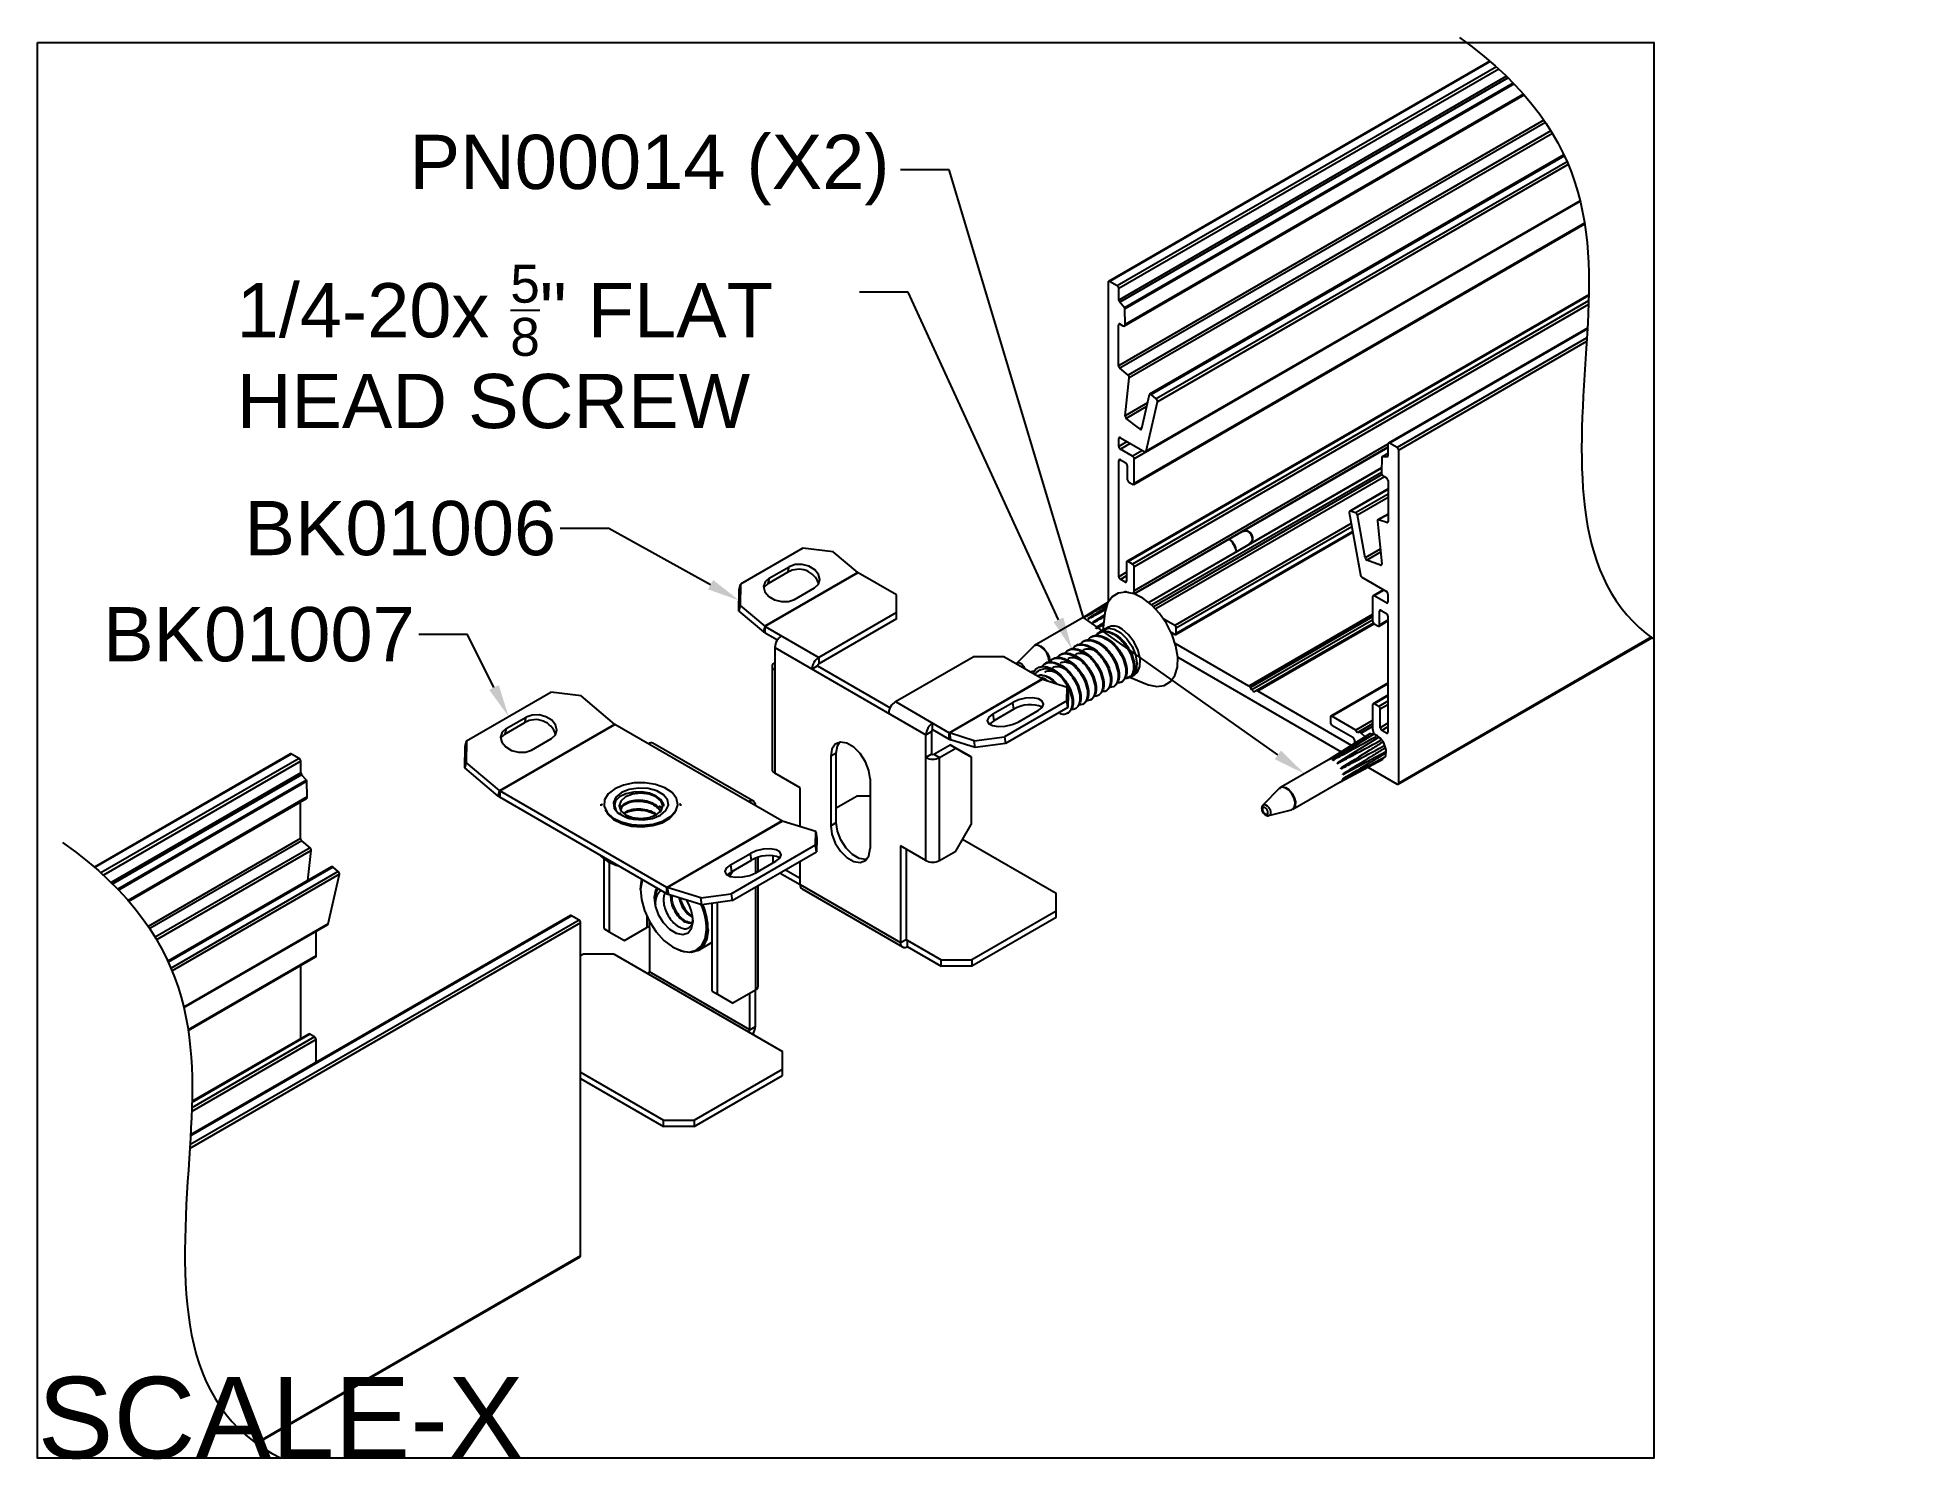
# Model space of a CAD drawing. Extents: x 0 to 8.68, y -6.53 to 0.02.
import ezdxf
from ezdxf import colors
from ezdxf.entities.mleader import LeaderData, LeaderLine
from ezdxf.math import Vec2, Vec3

# ---------------------------------------------------------------- set-up
doc = ezdxf.new("R2010")
doc.units = 0
doc.header["$LTSCALE"] = 0.5
doc.header["$MEASUREMENT"] = 0
for name, color, linetype in [('Dimension', 10, 'CONTINUOUS'), ('FAB DWG', 221, 'CONTINUOUS'), ('Hardware', 242, 'CONTINUOUS'), ('Housing', 150, 'CONTINUOUS'), ('Mounting', 4, 'CONTINUOUS')]:
    doc.layers.add(name, color=color, linetype=linetype)
doc.layers.add('Text-Unprinted', color=131, linetype='CONTINUOUS', plot=False)
doc.styles.add('LSAD_Standard', font='arial.ttf')
doc.styles.get("Standard").update_dxf_attribs({"font": 'arial.ttf'})

msp = doc.modelspace()

# ---------------------------------------------------------------- texts
at = {"layer": 'Text-Unprinted', "ltscale": 0.5, "transparency": 16777216, "style": 'LSAD_Standard'}
msp.add_attdef('SCALE-X', (0, -6.5257), 'XEffectiveScaleFactor', height=0.375, dxfattribs=at)

# ---------------------------------------------------------------- linework, layer by layer
at = {"layer": 'Dimension', "transparency": 16777216}
for points, knots in [([(6.555, 0.0229), (7.2025, -0.4355), (7.1366, -1.4579), (7.0706, -2.4804), (7.4511, -2.75)], [0.144615, 0.144615, 0.144615, 0.144615, 1, 1.896647, 1.896647, 1.896647, 1.896647]), ([(0.1151, -3.6869), (0.7627, -4.1453), (0.6937, -5.2145), (0.6248, -6.2836), (1.1233, -6.5257)], [0.144615, 0.144615, 0.144615, 0.144615, 1, 1.976656, 1.976656, 1.976656, 1.976656])]:
    msp.add_open_spline(points, degree=3, knots=knots, dxfattribs=at)
at = {"layer": 'Hardware', "linetype": 'Continuous', "lineweight": 25, "transparency": 16777216}
for p, q in [((5.5691, -2.2518), (5.5478, -2.2573)), ((5.5815, -2.3158), (5.597, -2.3)), ((4.9357, -2.5798), (4.8231, -2.6498)), ((4.9362, -2.5788), (4.8382, -2.6397)), ((4.853, -2.6312), (4.5966, -2.7792)), ((4.9262, -2.6035), (4.843, -2.6551)), ((4.9201, -2.6375), (4.8633, -2.6727)), ((4.9158, -2.6751), (4.8786, -2.6983)), ((4.921, -2.6302), (4.9119, -2.709)), ((4.8223, -2.7601), (4.8178, -2.7626)), ((4.8576, -2.7397), (4.8532, -2.7422)), ((4.8846, -2.7275), (4.8848, -2.7274)), ((4.8848, -2.7274), (4.9044, -2.7169)), ((4.893, -2.7193), (4.8886, -2.7218)), ((4.9335, -2.6959), (4.9176, -2.705)), ((4.5147, -2.861), (4.5123, -2.8649)), ((4.5148, -2.8608), (4.5151, -2.8605)), ((4.5911, -2.7835), (4.5151, -2.8605)), ((4.6455, -2.8622), (4.6411, -2.8647)), ((4.6808, -2.8418), (4.6764, -2.8443)), ((4.7162, -2.8214), (4.7118, -2.8239)), ((4.7516, -2.8009), (4.7471, -2.8035)), ((4.7869, -2.7805), (4.7825, -2.7831)), ((4.5742, -2.9007), (4.6004, -2.8938)), ((4.9959, -2.9485), (5.0003, -2.946)), ((5.0313, -2.9281), (5.0357, -2.9255)), ((5.0364, -2.9245), (5.1092, -2.956)), ((5.0426, -2.9215), (5.0585, -2.9124)), ((4.8545, -3.0302), (4.8589, -3.0276)), ((4.8898, -3.0098), (4.8943, -3.0072)), ((4.9252, -2.9893), (4.9296, -2.9868)), ((4.9606, -2.9689), (4.965, -2.9664)), ((4.7484, -3.0914), (4.7528, -3.0889)), ((4.7838, -3.071), (4.7882, -3.0685)), ((4.8191, -3.0506), (4.8236, -3.0481)), ((6.1423, -3.1872), (5.9516, -3.3057)), ((6.1612, -3.1883), (5.9704, -3.3068)), ((6.1818, -3.2027), (6.0552, -3.2813)), ((6.0549, -3.2817), (5.9912, -3.3211)), ((6.0159, -3.3971), (6.2139, -3.2911)), ((6.018, -3.3746), (6.216, -3.2686)), ((6.1839, -3.2546), (6.2075, -3.2419)), ((5.9512, -3.3065), (5.7304, -3.434)), ((5.7879, -3.5336), (6.0967, -3.3552)), ((6.0038, -3.4095), (6.2018, -3.3035)), ((6.1289, -3.3366), (6.0963, -3.3554)), ((5.7248, -3.4383), (5.6489, -3.5153)), ((5.6768, -3.5636), (5.7814, -3.5363))]:
    msp.add_line(p, q, dxfattribs=at)
at = {"layer": 'Hardware', "linetype": 'Continuous', "lineweight": 25, "transparency": 16777216, "flags": 128}
for points in [[(5.597, -2.3), (5.5993, -2.2967), (5.6008, -2.2887), (5.5993, -2.279), (5.595, -2.269), (5.5885, -2.2603), (5.5809, -2.2541), (5.5732, -2.2515), (5.5691, -2.2518)], [(5.1092, -2.956), (5.1215, -2.9609), (5.1601, -2.9684), (5.1946, -2.9634), (5.2228, -2.9459), (5.2433, -2.9172), (5.2547, -2.8787), (5.2565, -2.8329), (5.2485, -2.7822), (5.2311, -2.7297), (5.2055, -2.6785), (5.1731, -2.6315), (5.1358, -2.5914), (5.0956, -2.5605), (5.0551, -2.5407), (5.0165, -2.5331), (4.9821, -2.5382), (4.9538, -2.5556), (4.9334, -2.5844), (4.9219, -2.6228), (4.921, -2.6302)], [(4.9067, -2.7141), (4.9124, -2.7086), (4.9354, -2.6994), (4.9637, -2.7035), (4.9939, -2.7205), (5.0226, -2.7482), (5.0462, -2.7836), (5.0621, -2.8225), (5.0684, -2.8603), (5.0645, -2.8925), (5.0506, -2.9156), (5.0285, -2.9266), (5.0173, -2.9273)], [(5.0585, -2.9124), (5.0705, -2.902), (5.0823, -2.876), (5.0836, -2.8414), (5.0744, -2.8023), (5.0557, -2.7633), (5.0298, -2.7294), (4.9998, -2.7044)], [(4.5151, -2.8605), (4.5172, -2.8589), (4.5237, -2.8577), (4.5313, -2.8603), (4.5389, -2.8665), (4.5454, -2.8752), (4.5497, -2.8852), (4.5502, -2.8868)], [(4.6644, -2.8533), (4.6613, -2.8336), (4.6525, -2.8134), (4.6394, -2.7957), (4.6239, -2.7832), (4.6084, -2.7778), (4.5952, -2.7803), (4.5911, -2.7835)], [(4.5966, -2.7792), (4.5967, -2.7792), (4.6098, -2.7767), (4.6254, -2.7821), (4.641, -2.7946), (4.6542, -2.8124), (4.663, -2.8327), (4.6661, -2.8525), (4.666, -2.8557)], [(5.7976, -3.5004), (5.7921, -3.4801), (5.7813, -3.4605), (5.767, -3.4446), (5.7512, -3.4348), (5.7364, -3.4326), (5.7248, -3.4383)], [(5.7304, -3.434), (5.7378, -3.4315), (5.7527, -3.4337), (5.7685, -3.4436), (5.783, -3.4595), (5.7938, -3.4792), (5.7993, -3.4995), (5.7987, -3.5175), (5.7921, -3.5303), (5.7879, -3.5336)], [(5.6466, -3.5363), (5.6484, -3.5428), (5.6518, -3.5492), (5.6565, -3.5543), (5.6616, -3.5574), (5.6663, -3.5582), (5.6701, -3.5563), (5.6722, -3.5522), (5.6724, -3.5464), (5.6706, -3.5399), (5.6671, -3.5336), (5.6625, -3.5284), (5.6574, -3.5253), (5.6526, -3.5246), (5.6489, -3.5264), (5.6468, -3.5305), (5.6466, -3.5363)], [(5.6489, -3.5153), (5.6546, -3.5125), (5.6619, -3.5136), (5.6696, -3.5184), (5.6767, -3.5262), (5.682, -3.5359), (5.6847, -3.5459), (5.6844, -3.5547), (5.6812, -3.561), (5.6768, -3.5636)], [(5.7814, -3.5363), (5.7904, -3.531), (5.797, -3.5183), (5.7976, -3.5004)]]:
    msp.add_lwpolyline(points, dxfattribs=at)
at = {"layer": 'Hardware', "linetype": 'Continuous', "lineweight": 25, "transparency": 16777216}
for centre, radius, start, end in [((5.4362, -2.3607), 0.0917, 8.41561, 51.5804), ((5.438, -2.3597), 0.0913, 8.30741, 51.68847), ((4.8236, -2.6506), 0.000946, 16.52056, 173.65049), ((4.8257, -2.6735), 0.0232, 92.79004, 97.38101), ((4.8435, -2.6567), 0.00154, 6.89022, 113.09216), ((4.8168, -2.7028), 0.0542, 58.6898, 61.29258), ((4.7918, -2.7322), 0.093, 37.88379, 39.70027), ((4.8628, -2.6751), 0.00242, 1.20171, 76.38235), ((4.7925, -2.7333), 0.093, 20.29874, 22.11556), ((4.8774, -2.7004), 0.00242, 343.60964, 58.80466), ((4.96, -2.752), 0.0621, 50.06906, 115.30515), ((4.5177, -2.8866), 0.0171, 39.99133, 79.99105), ((4.6358, -2.9442), 0.0671, 52.42041, 109.71419), ((4.6146, -2.991), 0.065, 48.78655, 86.70399), ((6.1443, -3.1945), 0.00758, 12.31022, 105.15763), ((6.1624, -3.198), 0.0097, 358.10283, 96.73778), ((6.1828, -3.2128), 0.0102, 340.34657, 95.46785), ((6.1992, -3.2361), 0.0101, 325.38105, 89.54287), ((6.1977, -3.2989), 0.00612, 312.14163, 20.89998), ((6.2072, -3.2629), 0.0105, 327.04231, 69.98636), ((6.2071, -3.2854), 0.00886, 319.59517, 57.28047), ((5.9521, -3.3065), 0.000887, 27.31386, 192.43033), ((5.9588, -3.3249), 0.0198, 107.32225, 112.42194), ((5.971, -3.3081), 0.00129, 7.50881, 129.66477), ((5.9559, -3.3466), 0.042, 67.04385, 70.12972), ((5.9326, -3.3806), 0.0834, 43.51581, 45.46854), ((5.991, -3.3233), 0.00219, 4.02889, 84.95546), ((5.9211, -3.3903), 0.0985, 25.72556, 27.47334), ((6.0074, -3.3471), 0.00255, 350.47863, 62.72026), ((5.951, -3.3819), 0.0674, 6.2108, 8.4623), ((6.0166, -3.3735), 0.00183, 320.81903, 53.85406), ((6.0034, -3.4088), 0.000787, 234.02147, 5.99615), ((5.9883, -3.3851), 0.0295, 335.83937, 339.74385), ((6.0154, -3.3961), 0.00106, 265.97928, 49.60393)]:
    msp.add_arc(centre, radius, start, end, dxfattribs=at)
for points, knots in [([(5.5969, -2.2999), (5.5973, -2.2996), (5.5995, -2.298), (5.6015, -2.293), (5.6029, -2.2856), (5.6015, -2.2765), (5.5972, -2.2667), (5.5901, -2.2579), (5.582, -2.2526), (5.5747, -2.2506), (5.5708, -2.2517), (5.5695, -2.252)], [0, 0, 0, 0, 0.022659, 0.124482, 0.235133, 0.368241, 0.514826, 0.662279, 0.817831, 0.938146, 1, 1, 1, 1]), ([(4.8246, -2.6503), (4.825, -2.6501), (4.8289, -2.6479), (4.846, -2.6383), (4.8813, -2.6183), (4.9133, -2.6004), (4.932, -2.5898)], [0, 0, 0, 0, 0.013831, 0.106465, 0.476998, 1, 1, 1, 1]), ([(4.845, -2.6565), (4.8455, -2.6562), (4.8494, -2.6541), (4.8665, -2.6448), (4.8934, -2.6302), (4.9169, -2.6174), (4.9271, -2.6118)], [0, 0, 0, 0, 0.018152, 0.139723, 0.626004, 1, 1, 1, 1]), ([(4.8652, -2.675), (4.8657, -2.6748), (4.8695, -2.6728), (4.8866, -2.6637), (4.9041, -2.6543), (4.9182, -2.6468), (4.9191, -2.6463)], [0, 0, 0, 0, 0.027552, 0.212073, 0.950157, 1, 1, 1, 1]), ([(4.8797, -2.701), (4.8802, -2.7008), (4.884, -2.6988), (4.8957, -2.6925), (4.907, -2.6865), (4.915, -2.6822)], [0, 0, 0, 0, 0.041623, 0.32038, 1, 1, 1, 1]), ([(4.7692, -2.7971), (4.7742, -2.7911), (4.7862, -2.777), (4.8167, -2.7739), (4.8535, -2.7862), (4.8902, -2.8146), (4.9209, -2.8539), (4.9415, -2.8981), (4.9492, -2.9405), (4.9427, -2.9734), (4.9276, -2.9922), (4.9128, -2.992), (4.9075, -2.992)], [0, 0, 0, 0, 0.077816, 0.185608, 0.293399, 0.401191, 0.508983, 0.616775, 0.724566, 0.832358, 0.94015, 1, 1, 1, 1]), ([(4.7874, -2.7813), (4.7883, -2.7805), (4.7965, -2.7722), (4.8215, -2.7721), (4.8579, -2.7835), (4.8947, -2.8121), (4.9253, -2.8513), (4.946, -2.8957), (4.9534, -2.9376), (4.9481, -2.9711), (4.9352, -2.9812), (4.9291, -2.986)], [0, 0, 0, 0, 0.013808, 0.138808, 0.263808, 0.388808, 0.513808, 0.638808, 0.763808, 0.888808, 1, 1, 1, 1]), ([(4.8046, -2.7766), (4.8096, -2.7707), (4.8215, -2.7566), (4.852, -2.7535), (4.8889, -2.7658), (4.9256, -2.7942), (4.9563, -2.8335), (4.9769, -2.8777), (4.9845, -2.9201), (4.9781, -2.953), (4.963, -2.9718), (4.9481, -2.9716), (4.9429, -2.9716)], [0, 0, 0, 0, 0.077816, 0.185608, 0.293399, 0.401191, 0.508983, 0.616775, 0.724566, 0.832358, 0.94015, 1, 1, 1, 1]), ([(4.8228, -2.7609), (4.8236, -2.76), (4.8318, -2.7518), (4.8569, -2.7516), (4.8932, -2.7631), (4.93, -2.7917), (4.9607, -2.8309), (4.9813, -2.8753), (4.9887, -2.9172), (4.9835, -2.9507), (4.9705, -2.9608), (4.9644, -2.9656)], [0, 0, 0, 0, 0.013808, 0.138808, 0.263808, 0.388808, 0.513808, 0.638808, 0.763808, 0.888808, 1, 1, 1, 1]), ([(4.8399, -2.7562), (4.8449, -2.7503), (4.8569, -2.7362), (4.8874, -2.7331), (4.9243, -2.7454), (4.9609, -2.7738), (4.9917, -2.8131), (5.0122, -2.8573), (5.0199, -2.8997), (5.0134, -2.9326), (4.9983, -2.9514), (4.9835, -2.9512), (4.9782, -2.9512)], [0, 0, 0, 0, 0.077816, 0.185608, 0.293399, 0.401191, 0.508983, 0.616775, 0.724566, 0.832358, 0.94015, 1, 1, 1, 1]), ([(4.8582, -2.7404), (4.859, -2.7396), (4.8672, -2.7314), (4.8922, -2.7312), (4.9286, -2.7426), (4.9654, -2.7713), (4.996, -2.8105), (5.0167, -2.8549), (5.0241, -2.8967), (5.0188, -2.9302), (5.0059, -2.9404), (4.9998, -2.9452)], [0, 0, 0, 0, 0.013808, 0.138808, 0.263808, 0.388808, 0.513808, 0.638808, 0.763808, 0.888808, 1, 1, 1, 1]), ([(4.8753, -2.7358), (4.8803, -2.7299), (4.8922, -2.7158), (4.9227, -2.7127), (4.9596, -2.7249), (4.9963, -2.7533), (5.027, -2.7927), (5.0476, -2.8369), (5.0552, -2.8793), (5.0488, -2.9122), (5.0337, -2.9309), (5.0189, -2.9308), (5.0136, -2.9307)], [0, 0, 0, 0, 0.077816, 0.185608, 0.293399, 0.401191, 0.508983, 0.616775, 0.724566, 0.832358, 0.94015, 1, 1, 1, 1]), ([(4.8935, -2.72), (4.8943, -2.7192), (4.9025, -2.7109), (4.9276, -2.7108), (4.9639, -2.7222), (5.0007, -2.7508), (5.0314, -2.7901), (5.052, -2.8344), (5.0594, -2.8763), (5.0542, -2.9098), (5.0412, -2.92), (5.0351, -2.9248)], [0, 0, 0, 0, 0.013808, 0.138808, 0.263808, 0.388808, 0.513808, 0.638808, 0.763808, 0.888808, 1, 1, 1, 1]), ([(4.6278, -2.8787), (4.6328, -2.8728), (4.6447, -2.8587), (4.6753, -2.8556), (4.7121, -2.8679), (4.7488, -2.8963), (4.7795, -2.9356), (4.8001, -2.9798), (4.8077, -3.0222), (4.8013, -3.0551), (4.7862, -3.0739), (4.7714, -3.0737), (4.7661, -3.0737)], [0, 0, 0, 0, 0.077816, 0.1856077, 0.2933995, 0.4011912, 0.5089829, 0.6167747, 0.7245664, 0.8323581, 0.9401499, 1, 1, 1, 1]), ([(4.646, -2.863), (4.6468, -2.8621), (4.655, -2.8539), (4.6801, -2.8537), (4.7164, -2.8651), (4.7532, -2.8938), (4.7839, -2.933), (4.8046, -2.9774), (4.812, -3.0193), (4.8067, -3.0528), (4.7937, -3.0629), (4.7877, -3.0677)], [0, 0, 0, 0, 0.0138076, 0.1388076, 0.2638076, 0.3888076, 0.5138076, 0.6388076, 0.7638076, 0.8888076, 1, 1, 1, 1]), ([(4.6631, -2.8583), (4.6682, -2.8524), (4.6801, -2.8383), (4.7106, -2.8352), (4.7475, -2.8475), (4.7841, -2.8759), (4.8149, -2.9152), (4.8354, -2.9594), (4.8431, -3.0018), (4.8366, -3.0347), (4.8215, -3.0535), (4.8067, -3.0533), (4.8014, -3.0532)], [0, 0, 0, 0, 0.077816, 0.185608, 0.293399, 0.401191, 0.508983, 0.616775, 0.724566, 0.832358, 0.94015, 1, 1, 1, 1]), ([(4.6814, -2.8425), (4.6822, -2.8417), (4.6904, -2.8335), (4.7154, -2.8333), (4.7518, -2.8447), (4.7886, -2.8734), (4.8193, -2.9126), (4.8399, -2.957), (4.8473, -2.9988), (4.842, -3.0323), (4.8291, -3.0425), (4.823, -3.0473)], [0, 0, 0, 0, 0.013808, 0.138808, 0.263808, 0.388808, 0.513808, 0.638808, 0.763808, 0.888808, 1, 1, 1, 1]), ([(4.6985, -2.8379), (4.7035, -2.832), (4.7154, -2.8179), (4.746, -2.8148), (4.7828, -2.827), (4.8195, -2.8554), (4.8502, -2.8948), (4.8708, -2.939), (4.8785, -2.9814), (4.872, -3.0143), (4.8569, -3.033), (4.8421, -3.0329), (4.8368, -3.0328)], [0, 0, 0, 0, 0.077816, 0.185608, 0.293399, 0.401191, 0.508983, 0.616775, 0.724566, 0.832358, 0.94015, 1, 1, 1, 1]), ([(4.7158, -2.8614), (4.7164, -2.8608), (4.7227, -2.8546), (4.7413, -2.8544), (4.7682, -2.8618), (4.7855, -2.8761), (4.7939, -2.8832)], [0, 0, 0, 0, 0.036068, 0.362595, 0.689122, 1, 1, 1, 1]), ([(4.7167, -2.8221), (4.7176, -2.8213), (4.7258, -2.813), (4.7508, -2.8129), (4.7871, -2.8243), (4.824, -2.8529), (4.8546, -2.8922), (4.8753, -2.9365), (4.8827, -2.9784), (4.8774, -3.0119), (4.8645, -3.0221), (4.8584, -3.0269)], [0, 0, 0, 0, 0.013808, 0.138808, 0.263808, 0.388808, 0.513808, 0.638808, 0.763808, 0.888808, 1, 1, 1, 1]), ([(4.7339, -2.8175), (4.7389, -2.8116), (4.7508, -2.7975), (4.7813, -2.7943), (4.8182, -2.8066), (4.8549, -2.835), (4.8856, -2.8744), (4.9061, -2.9186), (4.9138, -2.961), (4.9074, -2.9939), (4.8922, -3.0126), (4.8774, -3.0125), (4.8722, -3.0124)], [0, 0, 0, 0, 0.077816, 0.185608, 0.293399, 0.401191, 0.508983, 0.616775, 0.724566, 0.832358, 0.94015, 1, 1, 1, 1]), ([(4.7512, -2.841), (4.7518, -2.8404), (4.758, -2.8342), (4.7766, -2.834), (4.8036, -2.8413), (4.8208, -2.8557), (4.8292, -2.8627)], [0, 0, 0, 0, 0.036068, 0.362595, 0.689122, 1, 1, 1, 1]), ([(4.7521, -2.8017), (4.7529, -2.8009), (4.7611, -2.7926), (4.7862, -2.7925), (4.8225, -2.8039), (4.8593, -2.8325), (4.89, -2.8718), (4.9106, -2.9161), (4.918, -2.958), (4.9128, -2.9915), (4.8998, -3.0017), (4.8937, -3.0064)], [0, 0, 0, 0, 0.013808, 0.138808, 0.263808, 0.388808, 0.513808, 0.638808, 0.763808, 0.888808, 1, 1, 1, 1]), ([(4.7865, -2.8206), (4.7872, -2.82), (4.7934, -2.8138), (4.812, -2.8136), (4.8389, -2.8209), (4.8562, -2.8353), (4.8646, -2.8423)], [0, 0, 0, 0, 0.036068, 0.362595, 0.689122, 1, 1, 1, 1]), ([(4.8219, -2.8002), (4.8225, -2.7995), (4.8287, -2.7934), (4.8474, -2.7932), (4.8743, -2.8005), (4.8915, -2.8149), (4.8999, -2.8219)], [0, 0, 0, 0, 0.036068, 0.362595, 0.689122, 1, 1, 1, 1]), ([(4.6132, -2.881), (4.6061, -2.8859), (4.5961, -2.8927), (4.5923, -2.9066), (4.5912, -2.9105)], [0, 0, 0, 0, 0.7169038, 1, 1, 1, 1]), ([(4.5979, -2.9143), (4.5988, -2.9123), (4.6036, -2.9018), (4.6198, -2.8912), (4.6425, -2.8848), (4.6626, -2.8866), (4.6731, -2.8899), (4.6767, -2.891)], [0, 0, 0, 0, 0.069153, 0.3611, 0.670146, 0.886574, 1, 1, 1, 1]), ([(4.69, -2.9526), (4.6875, -2.9496), (4.6779, -2.938), (4.6578, -2.9245), (4.6339, -2.9164), (4.6174, -2.9156), (4.6116, -2.9199), (4.6111, -2.9202)], [0, 0, 0, 0, 0.105169, 0.399203, 0.693556, 0.976679, 1, 1, 1, 1]), ([(4.6132, -2.881), (4.6233, -2.8781), (4.6437, -2.8724), (4.6814, -2.886), (4.7178, -2.9141), (4.7486, -2.9535), (4.7692, -2.9978), (4.7766, -3.0397), (4.7713, -3.0732), (4.7584, -3.0833), (4.7523, -3.0881)], [0, 0, 0, 0, 0.12675, 0.2535, 0.38025, 0.507, 0.633751, 0.760501, 0.887251, 1, 1, 1, 1]), ([(4.6309, -2.9177), (4.6324, -2.9174), (4.6417, -2.9155), (4.6625, -2.9247), (4.6844, -2.9388), (4.6943, -2.9515), (4.6968, -2.9548)], [0, 0, 0, 0, 0.0746097, 0.4698688, 0.8651279, 1, 1, 1, 1]), ([(4.6451, -2.9023), (4.6457, -2.9016), (4.6519, -2.8955), (4.6706, -2.8953), (4.6975, -2.9026), (4.7147, -2.917), (4.7232, -2.924)], [0, 0, 0, 0, 0.0360684, 0.3625954, 0.6891224, 1, 1, 1, 1]), ([(4.6767, -2.891), (4.689, -2.8993), (4.7134, -2.916), (4.7442, -2.9562), (4.7647, -3.0003), (4.7723, -3.0424), (4.7662, -3.0763), (4.7473, -3.0947), (4.7273, -3.0997), (4.7146, -3.0933), (4.7126, -3.0923)], [0, 0, 0, 0, 0.1391, 0.2782, 0.4173, 0.5564, 0.695499, 0.834599, 0.973699, 1, 1, 1, 1]), ([(4.6805, -2.8818), (4.6811, -2.8812), (4.6873, -2.8751), (4.7059, -2.8748), (4.7329, -2.8822), (4.7501, -2.8966), (4.7585, -2.9036)], [0, 0, 0, 0, 0.0360684, 0.3625954, 0.6891224, 1, 1, 1, 1]), ([(5.9529, -3.3061), (5.9534, -3.3058), (5.9572, -3.3036), (5.9742, -3.2939), (6.04, -3.2563), (6.1025, -3.2208), (6.1517, -3.1929)], [0, 0, 0, 0, 0.007458, 0.057409, 0.257212, 1, 1, 1, 1]), ([(5.9723, -3.3079), (5.9728, -3.3077), (5.9766, -3.3056), (5.9938, -3.2962), (6.0599, -3.2598), (6.1226, -3.2254), (6.172, -3.1983)], [0, 0, 0, 0, 0.007458, 0.057409, 0.257212, 1, 1, 1, 1]), ([(5.9932, -3.3231), (5.9937, -3.3229), (5.9975, -3.3208), (6.0146, -3.3117), (6.0806, -3.2763), (6.1431, -3.2427), (6.1924, -3.2163)], [0, 0, 0, 0, 0.007458, 0.057409, 0.257212, 1, 1, 1, 1]), ([(6.1993, -3.226), (6.1955, -3.2283), (6.1755, -3.2408), (6.112, -3.2803), (6.0521, -3.3177), (6.0085, -3.3448)], [0, 0, 0, 0, 0.058989, 0.315059, 1, 1, 1, 1]), ([(6.0099, -3.3475), (6.0104, -3.3473), (6.0142, -3.3453), (6.0311, -3.3363), (6.0887, -3.3056), (6.1428, -3.2766), (6.1837, -3.2546)], [0, 0, 0, 0, 0.0084696, 0.0651933, 0.2920879, 1, 1, 1, 1]), ([(6.2119, -3.2779), (6.2081, -3.2802), (6.1875, -3.2926), (6.1223, -3.3317), (6.0608, -3.3685), (6.016, -3.3953)], [0, 0, 0, 0, 0.058989, 0.315059, 1, 1, 1, 1]), ([(6.2108, -3.253), (6.207, -3.2553), (6.1867, -3.2678), (6.1224, -3.3074), (6.0618, -3.3448), (6.0176, -3.372)], [0, 0, 0, 0, 0.058989, 0.315059, 1, 1, 1, 1]), ([(5.7315, -3.4339), (5.7308, -3.4341), (5.7273, -3.435), (5.7252, -3.4382), (5.7235, -3.4409)], [0, 0, 0, 0, 0.189112, 1, 1, 1, 1]), ([(5.6489, -3.5157), (5.6484, -3.5161), (5.6462, -3.5178), (5.6442, -3.523), (5.6433, -3.5287), (5.6436, -3.5324), (5.6437, -3.5335)], [0, 0, 0, 0, 0.097529, 0.446416, 0.83203, 1, 1, 1, 1]), ([(5.6437, -3.5335), (5.6444, -3.5365), (5.6457, -3.5429), (5.6512, -3.5523), (5.6587, -3.5598), (5.6667, -3.5637), (5.673, -3.5647), (5.6759, -3.5636), (5.6765, -3.5634)], [0, 0, 0, 0, 0.18367, 0.39131, 0.602224, 0.798711, 0.959635, 1, 1, 1, 1])]:
    msp.add_open_spline(points, degree=3, knots=knots, dxfattribs=at)
at = {"layer": 'Housing', "linetype": 'Continuous', "lineweight": 25, "transparency": 16777216}
for p, q in [((6.695, -0.0856), (4.9374, -1.1007)), ((6.6974, -0.0876), (4.9424, -1.1012)), ((6.7255, -0.1122), (4.9778, -1.1216)), ((6.7365, -0.1221), (4.9849, -1.1338)), ((6.772, -0.1554), (4.9849, -1.1875)), ((6.7797, -0.1629), (4.9889, -1.1972)), ((6.8036, -0.1868), (5.0109, -1.2222)), ((5.0116, -1.3057), (6.8542, -0.2415)), ((6.8072, -0.1905), (5.0129, -1.2269)), ((6.8513, -0.2381), (5.0147, -1.2989)), ((6.9448, -0.3574), (4.9841, -1.4899)), ((6.9518, -0.3677), (4.9896, -1.501)), ((6.9774, -0.4073), (5.0279, -1.5333)), ((6.9843, -0.4186), (5.0333, -1.5454)), ((7.0372, -0.5177), (5.1271, -1.6209)), ((7.0392, -0.522), (5.1337, -1.6226)), ((7.0515, -0.5492), (5.1578, -1.6429)), ((7.0569, -0.562), (5.1631, -1.6557)), ((7.1122, -0.7313), (5.0556, -1.9192)), ((5.1097, -1.8868), (7.112, -0.7304)), ((7.1116, -0.7289), (5.1116, -1.884)), ((5.0535, -2.0364), (7.1329, -0.8354)), ((7.1325, -0.8323), (5.0556, -2.0318)), ((4.9354, -1.1053), (4.9354, -2.5794)), ((4.9778, -1.1216), (4.9424, -1.1012)), ((4.9849, -1.1875), (4.9849, -1.1338)), ((5.0109, -1.2222), (4.9889, -1.1972)), ((7.1516, -1.1624), (5.0223, -2.3921)), ((7.1515, -1.1658), (5.0273, -2.3926)), ((7.1509, -1.1906), (5.0485, -2.4049)), ((7.1504, -1.2073), (5.0556, -2.4171)), ((4.9912, -1.2975), (4.9841, -1.3016)), ((4.9912, -1.2975), (5.0041, -1.305)), ((5.0147, -1.2989), (5.0129, -1.2269)), ((4.9841, -1.4899), (4.9841, -1.3016)), ((7.1454, -1.3159), (6.2278, -1.8459)), ((7.1452, -1.3194), (6.2328, -1.8464)), ((7.1427, -1.3617), (6.2681, -1.8668)), ((7.1417, -1.3786), (6.2752, -1.8791)), ((5.0279, -1.5333), (4.9896, -1.501)), ((5.0135, -1.7198), (5.0333, -1.5454)), ((5.1252, -1.6238), (5.0901, -1.7796)), ((5.1578, -1.6429), (5.1337, -1.6226)), ((5.1171, -1.6599), (5.0135, -1.7198)), ((5.113, -1.678), (5.0193, -1.7321)), ((5.0819, -1.7811), (5.0193, -1.7321)), ((5.1116, -1.884), (5.1631, -1.6557)), ((4.9919, -1.8212), (4.9849, -1.8253)), ((4.9919, -1.8212), (5.1047, -1.8864)), ((5.0909, -1.7759), (5.0819, -1.7811)), ((4.9849, -1.862), (4.9849, -1.8253)), ((5.0237, -1.8396), (4.9849, -1.862)), ((5.0379, -1.8477), (4.9919, -1.8743)), ((5.0485, -1.9069), (4.9919, -1.8743)), ((5.0944, -1.8804), (5.0485, -1.9069)), ((6.2257, -1.865), (5.0555, -2.5409)), ((6.2257, -1.8506), (5.0556, -2.5265)), ((5.0564, -2.5412), (6.2257, -1.8658)), ((6.2257, -1.8934), (6.1987, -1.909)), ((6.2257, -1.8938), (6.1997, -1.9088)), ((6.225, -1.9073), (6.2217, -1.9092)), ((6.2257, -1.8505), (6.2257, -1.9042)), ((6.2681, -1.8668), (6.2328, -1.8464)), ((6.2752, -3.4138), (6.2752, -1.8791)), ((4.9919, -1.9232), (4.9849, -1.9273)), ((4.9849, -2.462), (4.9849, -1.9273)), ((4.9919, -1.9233), (5.0167, -1.9375)), ((5.0237, -1.9498), (5.0237, -2.0135)), ((5.0556, -2.0318), (5.0556, -1.9192)), ((6.1964, -1.9607), (5.1232, -2.5805)), ((6.1963, -1.9615), (5.1238, -2.5809)), ((6.1958, -1.981), (5.137, -2.5925)), ((6.199, -1.9916), (5.1451, -2.6003)), ((6.1977, -1.9112), (6.1958, -1.981)), ((6.2217, -1.9092), (6.1997, -1.9088)), ((5.0308, -2.0257), (5.0485, -2.0359)), ((6.2101, -2.0015), (5.1552, -2.6107)), ((6.2101, -2.0015), (5.1552, -2.6107)), ((6.2264, -2.0577), (6.0493, -2.16)), ((6.2264, -2.0594), (6.0527, -2.1598)), ((6.2264, -2.0809), (6.0768, -2.1673)), ((6.2064, -1.9994), (6.2194, -2.0068)), ((6.2264, -2.0191), (6.2264, -2.2074)), ((6.0474, -2.1665), (6.0989, -2.4542)), ((6.0768, -2.1673), (6.0527, -2.1598)), ((6.2264, -2.0968), (6.0853, -2.1783)), ((6.0565, -2.217), (5.2428, -2.687)), ((6.0591, -2.2318), (5.2499, -2.6992)), ((6.0631, -2.254), (5.2499, -2.7237)), ((6.1205, -2.3747), (6.0853, -2.1783)), ((6.1772, -2.206), (6.197, -2.4033)), ((6.2264, -2.1732), (6.1792, -2.2004)), ((6.2264, -2.1749), (6.1827, -2.2002)), ((6.2209, -2.2121), (6.1827, -2.2002)), ((6.2262, -2.2091), (6.2209, -2.2121)), ((5.2478, -2.7283), (6.0636, -2.2571)), ((6.1901, -2.3345), (6.1205, -2.3747)), ((5.0202, -2.3967), (5.0202, -2.4824)), ((5.0485, -2.4049), (5.0273, -2.3926)), ((5.0556, -2.5265), (5.0556, -2.4171)), ((6.1916, -2.3492), (6.1286, -2.3856)), ((6.1913, -2.409), (6.1286, -2.3856)), ((6.197, -2.4057), (6.1913, -2.409)), ((5.0202, -2.4416), (4.9849, -2.462)), ((5.0202, -2.4579), (4.9919, -2.4743)), ((5.0131, -2.4865), (4.9919, -2.4743)), ((5.0202, -2.4824), (5.0131, -2.4865)), ((6.1058, -2.4645), (6.2186, -2.5297)), ((5.0138, -2.5313), (5.0109, -2.5331)), ((5.0237, -2.5326), (5.0221, -2.5335)), ((5.052, -2.5397), (5.0556, -2.5265)), ((6.155, -2.5542), (6.155, -2.6668)), ((6.2051, -2.5219), (6.157, -2.5496)), ((6.208, -2.5235), (6.162, -2.5501)), ((6.2186, -2.5827), (6.162, -2.5501)), ((6.2257, -2.5787), (6.2186, -2.5827)), ((6.2257, -2.5419), (6.2257, -2.5787)), ((5.2428, -2.687), (5.1925, -2.6579)), ((6.155, -2.6365), (5.5846, -2.966)), ((6.155, -2.6473), (5.5914, -2.9728)), ((6.155, -2.6623), (5.5985, -2.9837)), ((6.1586, -2.676), (5.6121, -2.9916)), ((6.1593, -2.6769), (5.6192, -2.9888)), ((6.1631, -2.6797), (5.626, -2.9899)), ((6.162, -2.6791), (6.1797, -2.6893)), ((6.1847, -2.6898), (6.2257, -2.6661)), ((6.1939, -2.6174), (6.1868, -2.6215)), ((6.1868, -2.6852), (6.1868, -2.6215)), ((6.2257, -2.6627), (6.1868, -2.6852)), ((6.1939, -2.6174), (6.2186, -2.6317)), ((6.2257, -2.644), (6.2257, -3.1787)), ((5.2261, -2.7181), (5.2428, -2.7278)), ((5.5846, -2.966), (5.2452, -2.77)), ((5.2499, -2.7237), (5.2499, -2.6992)), ((6.2731, -3.4184), (7.4419, -2.7434)), ((7.4393, -2.7415), (6.2752, -3.4138)), ((5.2565, -2.8336), (6.0105, -3.2691)), ((5.5985, -2.9837), (5.5914, -2.9728)), ((5.6192, -2.9888), (5.6121, -2.9916)), ((6.0581, -3.2395), (5.626, -2.9899)), ((6.2257, -2.9533), (5.9627, -3.1051)), ((6.2257, -2.9567), (5.9677, -3.1056)), ((6.2257, -3.0079), (6.157, -3.0475)), ((6.2257, -3.0113), (6.162, -3.048)), ((6.2257, -3.0358), (6.1833, -3.0603)), ((5.9607, -3.1097), (5.9607, -3.1342)), ((6.0775, -3.169), (5.9677, -3.1056)), ((6.155, -3.0521), (6.155, -3.1614)), ((6.1833, -3.0603), (6.162, -3.048)), ((6.2257, -3.0521), (6.1903, -3.0725)), ((6.1903, -3.1582), (6.1903, -3.0725)), ((5.9677, -3.1465), (6.0641, -3.2021)), ((6.155, -3.1243), (6.0775, -3.169)), ((6.0846, -3.1813), (6.0775, -3.169)), ((6.155, -3.1406), (6.0846, -3.1813)), ((6.0916, -3.1772), (6.0846, -3.1813)), ((6.155, -3.1406), (6.0916, -3.1772)), ((6.1024, -3.1834), (6.0916, -3.1772)), ((6.155, -3.153), (6.1024, -3.1834)), ((6.1213, -3.2002), (6.1024, -3.1834)), ((6.1595, -3.1837), (6.1494, -3.1896)), ((6.1603, -3.1857), (6.1507, -3.1912)), ((6.155, -3.1614), (6.1595, -3.1837)), ((6.2257, -3.1378), (6.1903, -3.1582)), ((6.2257, -3.1542), (6.1974, -3.1705)), ((6.2186, -3.1827), (6.1974, -3.1705)), ((6.2257, -3.1787), (6.2186, -3.1827)), ((1.1657, -3.279), (0.2618, -3.8011)), ((1.1707, -3.2795), (0.2642, -3.8031)), ((1.2061, -3.2999), (1.1707, -3.2795)), ((6.0711, -3.2143), (6.0711, -3.2314)), ((1.2061, -3.2999), (0.2921, -3.8278)), ((1.2132, -3.3122), (0.3031, -3.8378)), ((1.2132, -3.3659), (0.3383, -3.8712)), ((1.2172, -3.3756), (0.346, -3.8787)), ((1.2132, -3.3659), (1.2132, -3.3122)), ((1.2392, -3.4005), (1.2172, -3.3756)), ((6.1334, -3.3401), (6.2681, -3.4179)), ((1.2392, -3.4005), (0.3697, -3.9027)), ((1.2412, -3.4052), (0.3733, -3.9065)), ((1.243, -3.4772), (1.2412, -3.4052)), ((1.243, -3.4772), (0.417, -3.9543)), ((0.4199, -3.9577), (1.2399, -3.4841)), ((1.2124, -3.6682), (1.2124, -3.5)), ((1.2124, -3.6682), (0.5097, -4.0741)), ((1.2179, -3.6793), (0.5166, -4.0844)), ((1.2562, -3.7116), (0.5419, -4.1242)), ((1.2616, -3.7237), (0.5487, -4.1355)), ((1.2562, -3.7116), (1.2179, -3.6793)), ((1.2458, -3.8626), (1.2616, -3.7237)), ((1.3554, -3.7993), (0.6009, -4.2351)), ((1.362, -3.8009), (0.6029, -4.2394)), ((1.3861, -3.8213), (1.362, -3.8009)), ((1.3861, -3.8213), (0.6149, -4.2667)), ((1.3914, -3.8341), (0.6202, -4.2795)), ((1.3399, -4.0624), (1.3914, -3.8341)), ((1.3399, -4.0624), (0.6738, -4.4471)), ((0.6742, -4.4486), (1.338, -4.0652)), ((2.5035, -4.0574), (0.7012, -5.0984)), ((2.4964, -4.0452), (0.7023, -5.0814)), ((2.4611, -4.0247), (0.7048, -5.0391)), ((2.4561, -4.0242), (0.705, -5.0356)), ((2.4964, -4.0452), (2.4611, -4.0247)), ((2.5035, -5.5922), (2.5035, -4.0574)), ((1.2839, -4.0975), (0.6744, -4.4495)), ((1.2839, -4.0975), (1.2838, -4.0965)), ((1.2839, -4.2102), (1.2839, -4.0975)), ((1.2839, -4.2102), (0.694, -4.5509)), ((0.6945, -4.554), (1.2818, -4.2148)), ((1.2132, -4.5921), (1.2132, -4.2544)), ((1.2839, -4.5955), (0.7102, -4.9268)), ((1.2768, -4.5833), (0.7108, -4.9102)), ((1.2556, -4.571), (0.7115, -4.8853)), ((1.2506, -4.5705), (0.7116, -4.8818)), ((1.2768, -4.5833), (1.2556, -4.571)), ((1.2839, -4.7013), (1.2839, -4.5955)), ((2.5035, -5.5922), (1.0068, -6.4566)), ((1.0094, -6.4585), (2.5014, -5.5968))]:
    msp.add_line(p, q, dxfattribs=at)
at = {"layer": 'Housing', "linetype": 'Continuous', "lineweight": 25, "transparency": 16777216, "flags": 128}
for points in [[(5.0191, -2.5321), (5.0279, -2.5336), (5.0306, -2.5345)], [(6.2128, -3.2917), (6.2041, -3.3007), (6.2035, -3.3011)]]:
    msp.add_lwpolyline(points, dxfattribs=at)
at = {"layer": 'Housing', "linetype": 'Continuous', "lineweight": 25, "transparency": 16777216}
for centre, radius, start, end in [((4.9397, -1.1046), 0.00436, 50.83056, 189.21334), ((4.9695, -1.1345), 0.0154, 2.60923, 57.41715), ((5.0003, -1.1868), 0.0155, 182.77493, 222.18016), ((4.9884, -1.3009), 0.00437, 50.76242, 189.20232), ((5.0082, -1.2999), 0.00655, 230.76215, 9.2006), ((5.0051, -1.2274), 0.00783, 3.93131, 42.05233), ((4.9998, -1.489), 0.0157, 182.93705, 229.54891), ((5.0182, -1.5449), 0.0152, 358.25395, 50.12209), ((5.1297, -1.6251), 0.00471, 32.81989, 163.61626), ((5.1486, -1.6542), 0.0146, 354.05029, 50.79148), ((5.0287, -1.7202), 0.0152, 178.27179, 231.8546), ((4.9892, -1.8246), 0.00437, 50.76242, 189.20232), ((5.0856, -1.7784), 0.00458, 216.27322, 344.89785), ((5.0002, -1.8613), 0.0154, 182.61146, 237.38854), ((5.0402, -1.9199), 0.0154, 2.61146, 57.38854), ((5.1075, -1.8832), 0.00421, 229.00007, 348.66966), ((6.2215, -1.9049), 0.0043, 273.16467, 10.03956), ((6.23, -1.8498), 0.00437, 50.69432, 189.19127), ((6.2598, -1.8798), 0.0154, 2.61368, 57.35995), ((4.9892, -1.9266), 0.00437, 50.76242, 189.20232), ((5.0084, -1.9505), 0.0154, 2.61146, 57.38854), ((6.2189, -1.98), 0.0231, 182.61218, 237.38849), ((6.1998, -1.9109), 0.00211, 92.5692, 187.89836), ((5.0391, -2.0128), 0.0154, 182.61146, 237.38854), ((5.0513, -2.0325), 0.00437, 230.76242, 9.20232), ((6.2111, -2.0198), 0.0154, 2.61146, 57.38854), ((6.0516, -2.1643), 0.00471, 76.3362, 207.16683), ((6.0709, -2.1806), 0.0146, 9.21258, 65.94442), ((6.1814, -2.2045), 0.00446, 73.83829, 200.10126), ((6.2223, -2.2082), 0.00421, 251.28725, 10.97515), ((5.0245, -2.396), 0.00437, 50.76242, 189.20232), ((5.0402, -2.4178), 0.0154, 2.61146, 57.38854), ((6.1352, -2.3722), 0.0149, 189.56949, 243.81449), ((6.1929, -2.4049), 0.00446, 248.85294, 20.17845), ((5.0002, -2.4613), 0.0154, 182.61146, 237.38854), ((5.0159, -2.4831), 0.00437, 230.76242, 9.20232), ((6.1143, -2.4514), 0.0157, 190.45285, 237.06088), ((5.0157, -2.5371), 0.00614, 37.42896, 108.00122), ((6.1593, -2.5535), 0.00437, 50.76242, 189.20232), ((6.2103, -2.5426), 0.0154, 2.61146, 57.38854), ((6.2214, -2.5794), 0.00437, 230.76242, 9.20232), ((5.2345, -2.6999), 0.0154, 2.61146, 57.38854), ((6.1703, -2.6661), 0.0154, 182.61146, 237.38854), ((6.1825, -2.6859), 0.00437, 230.76242, 9.20232), ((6.1911, -2.6208), 0.00437, 50.76242, 189.20232), ((6.2103, -2.6447), 0.0154, 2.61146, 57.38854), ((5.2456, -2.7244), 0.00437, 230.76242, 9.20232), ((5.5735, -2.9838), 0.021, 31.81759, 58.31106), ((5.6107, -2.9783), 0.0134, 203.99749, 275.98489), ((5.6215, -2.9965), 0.00802, 55.58394, 106.53135), ((5.965, -3.109), 0.00437, 50.76242, 189.20232), ((6.1593, -3.0514), 0.00437, 50.76242, 189.20232), ((6.175, -3.0732), 0.0154, 2.61146, 57.38854), ((5.976, -3.1335), 0.0154, 182.61146, 237.38854), ((6.0558, -3.215), 0.0154, 2.61146, 57.38854), ((6.1675, -3.182), 0.00816, 192.15251, 227.12187), ((6.1282, -3.2703), 0.0886, 350.48437, 66.45991), ((6.2057, -3.1575), 0.0154, 182.61146, 237.38854), ((6.2214, -3.1794), 0.00437, 230.76242, 9.20232), ((1.1678, -3.2836), 0.00503, 54.41236, 114.32213), ((1.1978, -3.3129), 0.0154, 2.60923, 57.41715), ((1.2286, -3.3651), 0.0155, 182.77493, 222.18016), ((1.2334, -3.4058), 0.00783, 3.93131, 42.05233), ((6.2709, -3.4145), 0.00437, 230.76242, 9.20232), ((1.2355, -3.478), 0.00754, 305.69833, 5.6212), ((1.2281, -3.6674), 0.0157, 182.93705, 229.54891), ((1.2465, -3.7233), 0.0152, 358.25395, 50.12209), ((1.3576, -3.8047), 0.00586, 40.76569, 111.5806), ((1.3769, -3.8326), 0.0146, 354.05029, 50.79148), ((1.3358, -4.0617), 0.00414, 302.05417, 350.80252), ((2.4582, -4.0286), 0.0048, 52.68115, 115.93093), ((2.4881, -4.0581), 0.0154, 2.61368, 57.35995), ((1.2789, -4.2107), 0.00503, 305.69872, 5.62236), ((1.2527, -4.5748), 0.00479, 52.73, 115.94327), ((1.2685, -4.5962), 0.0154, 2.61146, 57.38854), ((2.4985, -5.5927), 0.00503, 305.69872, 5.62236)]:
    msp.add_arc(centre, radius, start, end, dxfattribs=at)
at = {"layer": 'Mounting', "linetype": 'Continuous', "transparency": 16777216}
for p, q in [((3.5276, -2.3308), (3.2404, -2.4967)), ((3.6673, -2.3475), (3.5276, -2.3308)), ((3.3724, -2.4692), (3.4647, -2.4159)), ((3.4592, -2.4413), (3.4647, -2.4159)), ((3.7814, -2.4426), (3.6673, -2.3475)), ((3.2349, -2.5221), (3.2404, -2.4967)), ((3.2404, -2.4967), (3.2388, -2.5951)), ((3.7814, -2.4426), (3.3528, -2.6901)), ((3.7826, -2.4435), (3.354, -2.691)), ((3.4592, -2.4413), (3.3669, -2.4946)), ((3.3724, -2.4692), (3.3669, -2.4946)), ((3.4894, -2.5667), (3.5817, -2.5134)), ((3.9594, -2.5456), (3.7826, -2.4435)), ((3.2333, -2.6205), (3.2349, -2.5221)), ((3.2388, -2.5951), (3.2333, -2.6205)), ((3.2388, -2.5951), (3.3528, -2.6901)), ((3.9594, -2.6565), (3.9594, -2.5456)), ((3.2333, -2.6205), (3.3473, -2.7156)), ((3.9594, -2.6272), (3.6015, -2.8339)), ((3.9594, -2.6565), (3.6015, -2.8632)), ((3.3528, -2.6901), (3.3473, -2.7156)), ((3.354, -2.691), (3.6015, -2.8339)), ((3.354, -2.7203), (3.354, -2.691)), ((3.354, -2.7203), (3.411, -2.7532)), ((3.3989, -2.7886), (3.3989, -3.3682)), ((3.3989, -2.7886), (4.0956, -3.191)), ((3.6015, -2.8339), (3.6015, -2.8632)), ((3.9551, -3.0381), (4.3129, -2.8314)), ((4.4544, -2.8314), (4.3129, -2.8314)), ((4.6311, -2.9335), (4.4544, -2.8314)), ((3.3861, -2.8752), (3.3861, -3.3503)), ((3.5959, -2.873), (3.5705, -2.8877)), ((3.5959, -2.873), (3.9305, -3.0663)), ((4.2026, -3.1811), (4.6311, -2.9335)), ((4.2038, -3.1816), (4.6324, -2.9341)), ((4.6324, -2.9341), (4.7464, -2.9708)), ((1.9769, -3.219), (2.3658, -2.9944)), ((2.5055, -3.0117), (2.3658, -2.9944)), ((2.6599, -3.1419), (2.5055, -3.0117)), ((4.7447, -3.0338), (4.4576, -3.1996)), ((4.7447, -3.0338), (4.7464, -2.9708)), ((4.7502, -3.0656), (4.7447, -3.0338)), ((4.7464, -2.9708), (4.7519, -3.0025)), ((4.7519, -3.0025), (4.7502, -3.0656)), ((2.1599, -3.1625), (2.2522, -3.1092)), ((2.2465, -3.1345), (2.2522, -3.1092)), ((3.9551, -3.0381), (4.2026, -3.1811)), ((4.4035, -3.0946), (4.4957, -3.0413)), ((4.4035, -3.0946), (4.409, -3.1264)), ((4.5012, -3.0731), (4.409, -3.1264)), ((4.7502, -3.0656), (4.4631, -3.2314)), ((4.5012, -3.0731), (4.4957, -3.0413)), ((4.5205, -3.1323), (4.6128, -3.079)), ((4.6227, -3.0584), (4.6301, -3.0656)), ((2.1296, -3.4482), (2.6599, -3.1419)), ((2.1308, -3.4491), (2.6612, -3.1428)), ((2.1542, -3.1878), (2.2465, -3.1345)), ((2.1599, -3.1625), (2.1542, -3.1878)), ((2.2767, -3.2611), (2.369, -3.2078)), ((3.4319, -3.588), (2.6612, -3.1428)), ((4.0956, -3.191), (4.121, -3.1763)), ((4.0956, -3.7706), (4.0956, -3.191)), ((4.121, -3.1763), (4.121, -3.2808)), ((4.1266, -3.1665), (4.1266, -3.1372)), ((4.1266, -3.1665), (4.2026, -3.2104)), ((4.2026, -3.2104), (4.2026, -3.1811)), ((4.3178, -3.2183), (4.2038, -3.1816)), ((4.2038, -3.1816), (4.2093, -3.2134)), ((4.3178, -3.2183), (4.4576, -3.1996)), ((4.4576, -3.1996), (4.4631, -3.2314)), ((1.9694, -3.3432), (1.9712, -3.2442)), ((1.9712, -3.2442), (1.9769, -3.219)), ((1.9769, -3.219), (1.9751, -3.3179)), ((3.3, -3.4969), (2.837, -3.2295)), ((3.6818, -3.2749), (3.6564, -3.2896)), ((3.6564, -3.2896), (3.6564, -3.6104)), ((3.6818, -3.5958), (3.6818, -3.2749)), ((4.121, -3.2808), (4.0956, -3.2955)), ((4.1323, -3.2808), (4.2073, -3.2375)), ((4.1323, -3.2808), (4.1577, -3.2955)), ((4.1577, -3.2955), (4.2327, -3.2522)), ((4.1577, -3.7706), (4.1577, -3.2955)), ((4.2327, -3.2522), (4.2073, -3.2375)), ((4.2073, -3.2375), (4.278, -3.2783)), ((4.3233, -3.2501), (4.2093, -3.2134)), ((4.3034, -3.293), (4.2327, -3.2522)), ((4.278, -3.2783), (4.3034, -3.293)), ((4.3034, -3.293), (4.3034, -3.6048)), ((4.3233, -3.2501), (4.3178, -3.2183)), ((4.4631, -3.2314), (4.3233, -3.2501)), ((1.9751, -3.3179), (1.9694, -3.3432)), ((2.1239, -3.4735), (1.9694, -3.3432)), ((2.1296, -3.4482), (1.9751, -3.3179)), ((3.5157, -3.4357), (3.3989, -3.3682)), ((2.1239, -3.4735), (2.1296, -3.4482)), ((2.9016, -3.8943), (2.1308, -3.4491)), ((2.1308, -3.4491), (2.1308, -3.4784)), ((3.5157, -3.6143), (3.5157, -3.4357)), ((3.8381, -3.3946), (3.8381, -3.7154)), ((2.9016, -3.9236), (2.1308, -3.4784)), ((2.5974, -3.5112), (2.6048, -3.5116)), ((2.6171, -3.5348), (2.621, -3.5432)), ((2.6833, -3.5282), (2.6967, -3.5161)), ((2.9417, -3.5432), (2.9456, -3.5348)), ((2.9654, -3.5112), (2.9579, -3.5116)), ((3.3091, -3.517), (3.3091, -3.517)), ((3.3091, -3.517), (3.3091, -3.517)), ((3.7791, -3.4734), (3.6818, -3.5296)), ((3.8381, -3.4734), (3.7791, -3.4734)), ((2.9016, -3.8943), (3.4319, -3.588)), ((2.9028, -3.8948), (3.4332, -3.5886)), ((3.5876, -3.6366), (3.4332, -3.5886)), ((3.5858, -3.6989), (3.5876, -3.6366)), ((3.5876, -3.6366), (3.5933, -3.6685)), ((3.6564, -3.6104), (3.6818, -3.5958)), ((4.2327, -3.7272), (4.3034, -3.6048)), ((3.1969, -3.9236), (3.5858, -3.6989)), ((3.5915, -3.7308), (3.5858, -3.6989)), ((3.5933, -3.6685), (3.5915, -3.7308)), ((4.0956, -3.7706), (3.9788, -3.7031)), ((3.9788, -3.7031), (3.9788, -4.1489)), ((4.0041, -3.7178), (4.0041, -4.1342)), ((4.1577, -3.7706), (4.2327, -3.7272)), ((4.2645, -3.6721), (4.6967, -3.9217)), ((2.61, -3.7622), (2.61, -4.0839)), ((2.6259, -3.7725), (2.6294, -3.7745)), ((2.6353, -3.7778), (2.6353, -4.0986)), ((3.1938, -3.7907), (3.2861, -3.7374)), ((3.1938, -3.7907), (3.1995, -3.8226)), ((3.1995, -3.8226), (3.2918, -3.7693)), ((3.2026, -3.9554), (3.5915, -3.7308)), ((3.2918, -3.7693), (3.2861, -3.7374)), ((3.3091, -3.761), (3.3091, -3.828)), ((3.3106, -3.8271), (3.4029, -3.7738)), ((3.3219, -3.8206), (3.3219, -3.7566)), ((3.3902, -3.749), (3.3902, -3.7811)), ((3.3902, -3.7797), (3.3915, -3.7804)), ((3.4485, -3.8134), (3.5157, -3.8522)), ((3.5157, -3.8815), (3.5157, -3.7745)), ((2.9016, -3.9236), (2.9016, -3.8943)), ((3.0573, -3.9429), (2.9028, -3.8948)), ((2.9028, -3.8948), (2.9086, -3.9267)), ((3.203, -3.8206), (3.1901, -3.8428)), ((3.3091, -3.8939), (3.3091, -4.3683)), ((3.3219, -4.3504), (3.3219, -3.8865)), ((3.4232, -3.828), (3.5157, -3.8815)), ((3.5157, -3.8815), (3.9788, -4.1489)), ((3.5248, -3.9016), (3.9878, -4.169)), ((2.78, -3.9043), (2.78, -3.9084)), ((3.063, -3.9748), (2.9086, -3.9267)), ((3.0573, -3.9429), (3.1969, -3.9236)), ((3.063, -3.9748), (3.0573, -3.9429)), ((3.2026, -3.9554), (3.063, -3.9748)), ((3.1097, -4.3726), (3.1097, -3.9683)), ((3.1351, -4.3872), (3.1351, -3.9648)), ((3.1969, -3.9236), (3.2026, -3.9554)), ((4.6967, -4.0326), (4.6967, -3.9217)), ((2.8094, -4.0291), (2.8094, -4.0797)), ((2.8207, -4.0797), (2.8207, -4.0515)), ((4.6967, -4.0033), (4.3078, -4.228)), ((4.6967, -4.0326), (4.3078, -4.2573)), ((2.61, -4.0839), (2.6353, -4.0986)), ((2.6353, -4.0986), (2.7061, -4.1394)), ((2.7061, -4.1394), (2.8094, -4.0797)), ((2.8207, -4.0797), (2.8207, -4.2829)), ((3.0455, -4.1847), (3.1097, -4.1476)), ((3.9788, -4.1489), (4.0041, -4.1342)), ((4.0098, -4.1375), (4.0041, -4.1342)), ((4.0098, -4.1375), (4.1664, -4.228)), ((4.0098, -4.1375), (4.0098, -4.1668)), ((2.517, -4.2023), (2.5035, -4.2101)), ((2.6584, -4.2023), (2.517, -4.2023)), ((2.6584, -4.2023), (3.4346, -4.6506)), ((2.9321, -4.1718), (2.9356, -4.1738)), ((4.0098, -4.1668), (4.1664, -4.2573)), ((4.1664, -4.2573), (4.1664, -4.228)), ((4.1664, -4.228), (4.3078, -4.228)), ((4.3078, -4.228), (4.3078, -4.2573)), ((3.2837, -4.5503), (2.8207, -4.2829)), ((4.3078, -4.2573), (4.1664, -4.2573)), ((3.1097, -4.3726), (3.1351, -4.3872)), ((3.1351, -4.3872), (3.2058, -4.428)), ((3.3091, -4.3683), (3.2058, -4.428)), ((3.2837, -4.5503), (3.2837, -4.383)), ((3.3091, -4.5357), (3.3091, -4.3683)), ((3.2837, -4.5503), (3.3091, -4.5357)), ((3.4346, -4.7616), (3.4346, -4.6506)), ((2.5035, -4.7467), (2.8858, -4.9675)), ((3.0273, -4.9675), (3.4346, -4.7323)), ((3.0273, -4.9968), (3.4346, -4.7616)), ((2.5035, -4.776), (2.8858, -4.9968)), ((2.8858, -4.9675), (3.0273, -4.9675)), ((2.8858, -4.9968), (2.8858, -4.9675)), ((3.0273, -4.9968), (2.8858, -4.9968)), ((3.0273, -4.9675), (3.0273, -4.9968))]:
    msp.add_line(p, q, dxfattribs=at)
at = {"layer": 'Mounting', "linetype": 'Continuous', "transparency": 16777216, "flags": 128}
for points in [[(3.5817, -2.5134), (3.6002, -2.4965), (3.6069, -2.4747), (3.6009, -2.4513), (3.5831, -2.43), (3.5562, -2.414), (3.5242, -2.4057), (3.4921, -2.4064), (3.4647, -2.4159)], [(3.3724, -2.4692), (3.3539, -2.4861), (3.3472, -2.5079), (3.3531, -2.5313), (3.371, -2.5526), (3.3979, -2.5686), (3.4299, -2.5769), (3.462, -2.5762), (3.4894, -2.5667)], [(3.3669, -2.4946), (3.3484, -2.5116), (3.3474, -2.5132)], [(4.6128, -3.079), (4.6312, -3.0643), (4.638, -3.049), (4.632, -3.0354), (4.6142, -3.0255), (4.5872, -3.021), (4.5553, -3.0224), (4.5231, -3.0295), (4.4957, -3.0413)], [(2.369, -3.2078), (2.3874, -3.1908), (2.3942, -3.1689), (2.3883, -3.1454), (2.3705, -3.1239), (2.3436, -3.1077), (2.3116, -3.0992), (2.2795, -3.0997), (2.2522, -3.1092)], [(4.4035, -3.0946), (4.385, -3.1093), (4.3782, -3.1246), (4.3842, -3.1382), (4.4021, -3.1481), (4.429, -3.1526), (4.461, -3.1512), (4.4931, -3.1441), (4.5205, -3.1323)], [(2.1599, -3.1625), (2.1414, -3.1795), (2.1346, -3.2014), (2.1406, -3.2249), (2.1583, -3.2464), (2.1853, -3.2626), (2.2172, -3.2711), (2.2493, -3.2706), (2.2767, -3.2611)], [(2.1348, -3.2062), (2.1357, -3.2048), (2.1542, -3.1878)], [(4.409, -3.1264), (4.3905, -3.1411), (4.3895, -3.1424)], [(3.8381, -3.3946), (3.8326, -3.3555), (3.8169, -3.3149), (3.7927, -3.2775), (3.763, -3.2479), (3.7315, -3.2297), (3.7018, -3.225), (3.6776, -3.2345), (3.6619, -3.2569), (3.6564, -3.2896)], [(3.6818, -3.2749), (3.6872, -3.2422), (3.6969, -3.2257)], [(2.6612, -3.4401), (2.6311, -3.4636), (2.6143, -3.4912), (2.6124, -3.5205), (2.6256, -3.5488), (2.6525, -3.5735), (2.6909, -3.5926), (2.7374, -3.6043), (2.7877, -3.6076), (2.8375, -3.6022), (2.8823, -3.5885), (2.9181, -3.5678), (2.9418, -3.5419), (2.9512, -3.5132), (2.9456, -3.4841), (2.9253, -3.4573), (2.8923, -3.4351), (2.8493, -3.4195), (2.8004, -3.4119), (2.7498, -3.413), (2.7019, -3.4227), (2.6612, -3.4401)], [(2.6916, -3.4576), (2.6663, -3.4785), (2.6549, -3.5031), (2.6587, -3.5285), (2.6773, -3.5516), (2.7085, -3.5696), (2.7485, -3.5803), (2.7924, -3.5826), (2.835, -3.576), (2.8712, -3.5614), (2.8965, -3.5405), (2.9079, -3.5159), (2.904, -3.4905), (2.8854, -3.4674), (2.8542, -3.4494), (2.8142, -3.4386), (2.7703, -3.4364), (2.7277, -3.443), (2.6916, -3.4576)], [(2.8865, -3.5203), (2.8865, -3.5124), (2.8747, -3.4912), (2.8523, -3.4735), (2.8216, -3.4606), (2.7847, -3.4539), (2.7469, -3.4547), (2.7122, -3.4624), (2.6832, -3.4766), (2.6649, -3.4957), (2.659, -3.517), (2.6665, -3.5391), (2.6732, -3.5473)], [(2.7103, -3.5596), (2.7429, -3.5722), (2.7814, -3.5766), (2.8198, -3.5722), (2.8524, -3.5596), (2.8742, -3.5408), (2.8819, -3.5186), (2.8742, -3.4963), (2.8524, -3.4775), (2.8198, -3.4649), (2.7814, -3.4605), (2.7429, -3.4649), (2.7103, -3.4775), (2.6885, -3.4963), (2.6809, -3.5186), (2.6885, -3.5408), (2.7103, -3.5596)], [(2.6212, -3.5437), (2.6295, -3.5574), (2.6558, -3.5815), (2.6932, -3.6001), (2.7385, -3.6115), (2.7876, -3.6147), (2.8361, -3.6094), (2.8798, -3.5961), (2.9147, -3.5759), (2.9378, -3.5507), (2.9415, -3.5437)], [(2.8657, -3.5163), (2.8742, -3.5256), (2.8783, -3.5325)], [(3.6564, -3.6104), (3.6619, -3.6495), (3.6776, -3.6901), (3.7018, -3.7275), (3.7315, -3.7571), (3.763, -3.7753), (3.7927, -3.78), (3.8169, -3.7705), (3.8326, -3.7481), (3.8381, -3.7154)], [(3.8229, -3.7647), (3.8181, -3.7653), (3.7884, -3.7607), (3.7569, -3.7424), (3.7272, -3.7129), (3.703, -3.6755), (3.6872, -3.6348), (3.6818, -3.5958)], [(3.4029, -3.7738), (3.4213, -3.7592), (3.4281, -3.744), (3.4222, -3.7306), (3.4044, -3.721), (3.3775, -3.7167), (3.3455, -3.7183), (3.3134, -3.7256), (3.2861, -3.7374)], [(2.682, -3.7967), (2.6739, -3.7942), (2.6294, -3.7745)], [(3.1938, -3.7907), (3.1753, -3.8054), (3.1685, -3.8205), (3.1745, -3.8339), (3.1923, -3.8435), (3.2192, -3.8479), (3.2511, -3.8463), (3.2832, -3.839), (3.3106, -3.8271)], [(2.78, -3.9043), (2.7819, -3.877), (2.7863, -3.857)], [(2.7876, -3.8578), (2.7865, -3.8611), (2.78, -3.9026), (2.7839, -3.9504), (2.7979, -4.0014), (2.821, -4.052), (2.8516, -4.0988), (2.8878, -4.1386), (2.9269, -4.1687), (2.9664, -4.187), (3.0036, -4.1924), (3.0358, -4.1843), (3.061, -4.1635), (3.0774, -4.1312), (3.0839, -4.0898)], [(2.8559, -3.8972), (2.8487, -3.9094), (2.8422, -3.9409), (2.8466, -3.9791), (2.8613, -4.0193), (2.8845, -4.0568), (2.9135, -4.0869), (2.9446, -4.1061), (2.9743, -4.1121), (2.9988, -4.104), (3.0153, -4.083), (3.0217, -4.0515)], [(3.1801, -3.8383), (3.181, -3.8372), (3.1995, -3.8226)], [(3.091, -4.0899), (3.0848, -4.1308), (3.0693, -4.1631), (3.0453, -4.1848), (3.0145, -4.1945), (2.9786, -4.1916), (2.9401, -4.1763), (2.9356, -4.1738)]]:
    msp.add_lwpolyline(points, dxfattribs=at)
at = {"layer": 'Mounting', "linetype": 'Continuous', "transparency": 16777216}
for centre, radius, start, end in [((3.5087, -2.5251), 0.0973, 18.10867, 120.61376), ((3.787, -2.4359), 0.00879, 229.96714, 239.74229), ((3.3783, -2.6786), 0.0482, 229.96714, 239.74229), ((3.3585, -2.6834), 0.00879, 229.96714, 239.74229), ((3.4663, -2.7917), 0.0675, 122.61146, 177.38854), ((3.4057, -2.8752), 0.0192, 110.806, 249.194), ((3.6379, -2.8908), 0.0675, 122.61146, 177.38854), ((3.6081, -2.8736), 0.0123, 122.61146, 177.38854), ((4.6343, -2.928), 0.00635, 239.64662, 251.79144), ((2.2957, -3.2181), 0.097, 17.25436, 120.48699), ((3.9914, -3.095), 0.0675, 122.61146, 177.38854), ((4.5768, -3.1988), 0.1466, 67.7774, 121.02575), ((2.6656, -3.1352), 0.00883, 229.61081, 239.72464), ((4.163, -3.194), 0.0675, 122.61146, 177.38854), ((4.1332, -3.1769), 0.0123, 122.61146, 177.38854), ((4.2058, -3.1756), 0.00635, 239.64663, 251.79143), ((2.8278, -3.2485), 0.021, 64.05673, 127.27), ((4.1266, -3.2356), 0.0674, 242.59771, 297.40229), ((4.1266, -3.2699), 0.0123, 242.59771, 297.40229), ((4.2202, -3.1803), 0.0348, 239.64663, 251.79143), ((3.408, -3.3481), 0.0221, 185.68694, 245.60805), ((2.1353, -3.4415), 0.00883, 229.61081, 239.72464), ((2.1553, -3.4366), 0.0485, 229.61081, 239.72464), ((2.6587, -3.5191), 0.0618, 172.7015, 179.99219), ((2.7407, -3.4781), 0.0967, 225.71371, 240.44988), ((2.7233, -3.5379), 0.0344, 140.72519, 186.10175), ((2.904, -3.5191), 0.0618, 0.00781, 7.2985), ((3.2902, -3.514), 0.0192, 350.79768, 129.23758), ((3.4351, -3.5825), 0.0063, 239.61762, 252.28713), ((2.7286, -3.6024), 0.1989, 224.44103, 255.54135), ((3.3679, -3.8919), 0.1443, 67.90716, 121.85892), ((4.1266, -3.7107), 0.0674, 242.59771, 297.40229), ((2.9419, -3.9471), 0.0973, 152.17368, 195.78383), ((2.9048, -3.8888), 0.0063, 239.61762, 252.28713), ((3.5377, -3.8837), 0.0221, 174.37764, 234.30128), ((2.9191, -3.8937), 0.0346, 239.61762, 252.28713), ((2.8341, -4.0551), 0.1876, 1.10886, 33.17169), ((2.7942, -4.0907), 0.2897, 0.17871, 23.83393), ((2.7973, -4.0904), 0.2937, 0.09116, 23.29459), ((2.815, -4.0906), 0.0123, 62.59771, 117.40229), ((3.9977, -4.152), 0.0192, 170.79768, 309.23758), ((4.0076, -4.1348), 0.00349, 170.79768, 309.23758), ((2.8084, -4.2824), 0.0123, 302.61146, 357.38854), ((3.3, -4.3482), 0.0221, 294.39195, 354.31306), ((3.2714, -4.5498), 0.0123, 302.61146, 357.38854), ((3.2437, -4.5331), 0.0654, 324.49658, 357.72946)]:
    msp.add_arc(centre, radius, start, end, dxfattribs=at)
for points, knots in [([(2.7015, -3.5656), (2.6972, -3.5635), (2.6873, -3.5589), (2.6849, -3.5525), (2.6836, -3.549)], [0, 0, 0, 0, 0.439137, 1, 1, 1, 1]), ([(2.6888, -3.54), (2.6902, -3.5339), (2.6931, -3.5216), (2.7144, -3.5064), (2.745, -3.4972), (2.7814, -3.4954), (2.8178, -3.5023), (2.848, -3.5167), (2.8669, -3.5333), (2.8694, -3.545), (2.8703, -3.549)], [0, 0, 0, 0, 0.130704, 0.265653, 0.400601, 0.531306, 0.667447, 0.800071, 0.932696, 1, 1, 1, 1]), ([(2.6967, -3.5161), (2.7024, -3.5112), (2.7143, -3.501), (2.7452, -3.4922), (2.7814, -3.4902), (2.8178, -3.4972), (2.848, -3.5116), (2.8669, -3.5281), (2.8694, -3.5398), (2.8702, -3.5437)], [0, 0, 0, 0, 0.147045, 0.3039687, 0.4559572, 0.614268, 0.7684888, 0.9227097, 1, 1, 1, 1]), ([(2.7046, -3.5512), (2.7081, -3.5484), (2.7179, -3.5404), (2.7453, -3.5331), (2.7815, -3.531), (2.8171, -3.5382), (2.8426, -3.5484), (2.8508, -3.5571), (2.8526, -3.5591)], [0, 0, 0, 0, 0.114517, 0.322982, 0.52489, 0.735197, 0.940071, 1, 1, 1, 1]), ([(2.7073, -3.5546), (2.71, -3.5524), (2.7189, -3.5449), (2.7454, -3.5383), (2.7815, -3.536), (2.817, -3.5434), (2.8411, -3.5525), (2.8483, -3.5599), (2.849, -3.5606)], [0, 0, 0, 0, 0.095009, 0.317492, 0.532978, 0.757428, 0.976079, 1, 1, 1, 1]), ([(2.7502, -3.581), (2.7371, -3.5793), (2.7218, -3.5773), (2.7122, -3.5716), (2.7108, -3.5708)], [0, 0, 0, 0, 0.853555, 1, 1, 1, 1]), ([(2.8611, -3.9002), (2.8597, -3.9014), (2.8506, -3.9098), (2.8452, -3.9362), (2.8473, -3.9622), (2.8482, -3.9736)], [0, 0, 0, 0, 0.09075, 0.604369, 1, 1, 1, 1]), ([(2.8482, -3.9736), (2.8496, -3.9618), (2.8523, -3.9382), (2.8633, -3.9159), (2.8734, -3.9097), (2.8755, -3.9085)], [0, 0, 0, 0, 0.444299, 0.888573, 1, 1, 1, 1]), ([(2.8941, -3.9192), (2.8934, -3.92), (2.8884, -3.9259), (2.8853, -3.9444), (2.8863, -3.9724), (2.8956, -4.0034), (2.911, -4.0332), (2.9315, -4.0589), (2.9548, -4.077), (2.978, -4.0859), (2.9987, -4.0843), (3.0138, -4.0714), (3.0216, -4.054), (3.0209, -4.0396), (3.0207, -4.0349)], [0, 0, 0, 0, 0.012494, 0.099934, 0.189066, 0.278159, 0.369761, 0.463801, 0.557822, 0.653518, 0.752466, 0.851408, 0.951231, 1, 1, 1, 1]), ([(2.9186, -3.9298), (2.9186, -3.9395), (2.9185, -3.9596), (2.9307, -3.9935), (2.9492, -4.0246), (2.9729, -4.0477), (2.9959, -4.058), (3.0114, -4.0594), (3.016, -4.0542), (3.0163, -4.0538)], [0, 0, 0, 0, 0.1496638, 0.3135938, 0.4843429, 0.6506807, 0.8170185, 0.9877676, 1, 1, 1, 1]), ([(2.9233, -3.9313), (2.9233, -3.9396), (2.9233, -3.9585), (2.9351, -3.991), (2.9536, -4.0221), (2.9773, -4.0452), (3.0004, -4.0555), (3.0158, -4.0569), (3.0204, -4.0516), (3.0207, -4.0513)], [0, 0, 0, 0, 0.131907, 0.29926, 0.473575, 0.643386, 0.813197, 0.987512, 1, 1, 1, 1]), ([(2.9567, -3.9417), (2.9596, -3.952), (2.9659, -3.974), (2.9847, -4.0038), (3.0041, -4.0243), (3.0153, -4.0289), (3.0189, -4.0304)], [0, 0, 0, 0, 0.264193, 0.566571, 0.861137, 1, 1, 1, 1]), ([(2.9626, -3.9435), (2.9651, -3.9523), (2.971, -3.9729), (2.9892, -4.0012), (3.0074, -4.0209), (3.0175, -4.0252), (3.02, -4.0262)], [0, 0, 0, 0, 0.245918, 0.574976, 0.895532, 1, 1, 1, 1])]:
    msp.add_open_spline(points, degree=3, knots=knots, dxfattribs=at)
at = {"layer": 'Text-Unprinted', "ltscale": 0.5, "transparency": 16777216}
msp.add_lwpolyline([(0, 0), (7.4511, 0), (7.4511, -6.5257), (0, -6.5257)], close=True, dxfattribs=at)

msp.set_redraw_order([(e.dxf.handle, doc.entitydb.next_handle()) for e in msp.query("TEXT MTEXT ATTDEF DIMENSION ARC_DIMENSION")])  # texts and dimensions are drawn at this point

# ---------------------------------------------------------------- leaders
at = {"layer": 'FAB DWG', "transparency": 16777216}
ml = msp.add_multileader_mtext('Standard', dxfattribs=at)
ml.set_content('\\A1;PN00014 (X2)', color=256)
ml.set_leader_properties()
ml.build(insert=Vec2(0, 0))
ml.multileader.update_dxf_attribs({"dogleg_length": 0.2241, "arrow_head_size": 0.15})
ctx = ml.context
ctx.base_point, ctx.char_height, ctx.arrow_head_size, ctx.landing_gap_size, ctx.plane_origin = Vec3(1.6249, -0.5868), 0.25, 0.15, 0.09, Vec3(31.0775, 13.7085)
notes = []
notes.append((ctx, [(0, (1, 1, 0), (4.2026, -0.5868), (-1, 0), 0.2241, [(1, [(5.8408, -3.3702), (4.8227, -2.6505)], 0, [])])]))
ctx.mtext.insert, ctx.mtext.width, ctx.mtext.flow_direction = Vec3(1.7149, -0.425), 6.960985, 5
ml = msp.add_multileader_mtext('Standard', dxfattribs=at)
ml.set_content('\\A1;1/4-20x {\\H0.7x;\\S5/8;\\H1.42857x;" FLAT \\PHEAD SCREW}', color=256)
ml.set_leader_properties()
ml.build(insert=Vec2(0, 0))
ml.multileader.update_dxf_attribs({"dogleg_length": 0.2241, "arrow_head_size": 0.15})
ctx = ml.context
ctx.base_point, ctx.char_height, ctx.arrow_head_size, ctx.landing_gap_size, ctx.plane_origin = Vec3(1.19, -1.1511), 0.25, 0.15, 0.09, Vec3(30.4132, 12.6541)
notes.append((ctx, [(0, (1, 1, 0), (4.0136, -1.1511), (-1, 0), 0.2241, [(0, [(4.7692, -2.7971)], 0, [])])]))
ctx.mtext.insert, ctx.mtext.width, ctx.mtext.flow_direction = Vec3(0.9177, -1.0239), 6.960985, 5
ml = msp.add_multileader_mtext('Standard', dxfattribs=at)
ml.set_content('BK01006', color=256)
ml.set_leader_properties()
ml.build(insert=Vec2(0, 0))
ml.multileader.update_dxf_attribs({"dogleg_length": 0.2241, "arrow_head_size": 0.15})
ctx = ml.context
ctx.base_point, ctx.char_height, ctx.arrow_head_size, ctx.landing_gap_size, ctx.plane_origin = Vec3(0.8341, -2.24), 0.25, 0.15, 0.09, Vec3(27.9605, 12.1359)
notes.append((ctx, [(0, (1, 1, 0), (2.6337, -2.24), (-1, 0), 0.2241, [(0, [(3.2341, -2.5713)], 0, [])])]))
ctx.mtext.insert, ctx.mtext.flow_direction = Vec3(0.9535, -2.1129), 5
ml = msp.add_multileader_mtext('Standard', dxfattribs=at)
ml.set_content('BK01007', color=256)
ml.set_leader_properties()
ml.build(insert=Vec2(0, 0))
ml.multileader.update_dxf_attribs({"dogleg_length": 0.2241, "arrow_head_size": 0.15})
ctx = ml.context
ctx.base_point, ctx.char_height, ctx.arrow_head_size, ctx.landing_gap_size, ctx.plane_origin = Vec3(0.1822, -2.7293), 0.25, 0.15, 0.09, Vec3(26.7324, 11.432)
notes.append((ctx, [(0, (1, 1, 0), (1.9819, -2.7293), (-1, 0), 0.2241, [(0, [(2.1714, -3.1067)], 0, [])])]))
ctx.mtext.insert, ctx.mtext.flow_direction = Vec3(0.3017, -2.6021), 5
for ctx, leaders in notes:
    for number, flags, end, landing, length, lines in leaders:
        leader = LeaderData()
        leader.index, (leader.has_last_leader_line, leader.has_dogleg_vector, leader.attachment_direction) = number, flags
        leader.last_leader_point, leader.dogleg_vector, leader.dogleg_length = Vec3(end), Vec3(landing), length
        for number, points, colour, breaks in lines:
            line = LeaderLine()
            line.index, line.vertices, line.color, line.breaks = number, Vec3.list(points), colors.encode_raw_color(colour), breaks
            leader.lines.append(line)
        ctx.leaders.append(leader)

doc.saveas('drawing.dxf')
